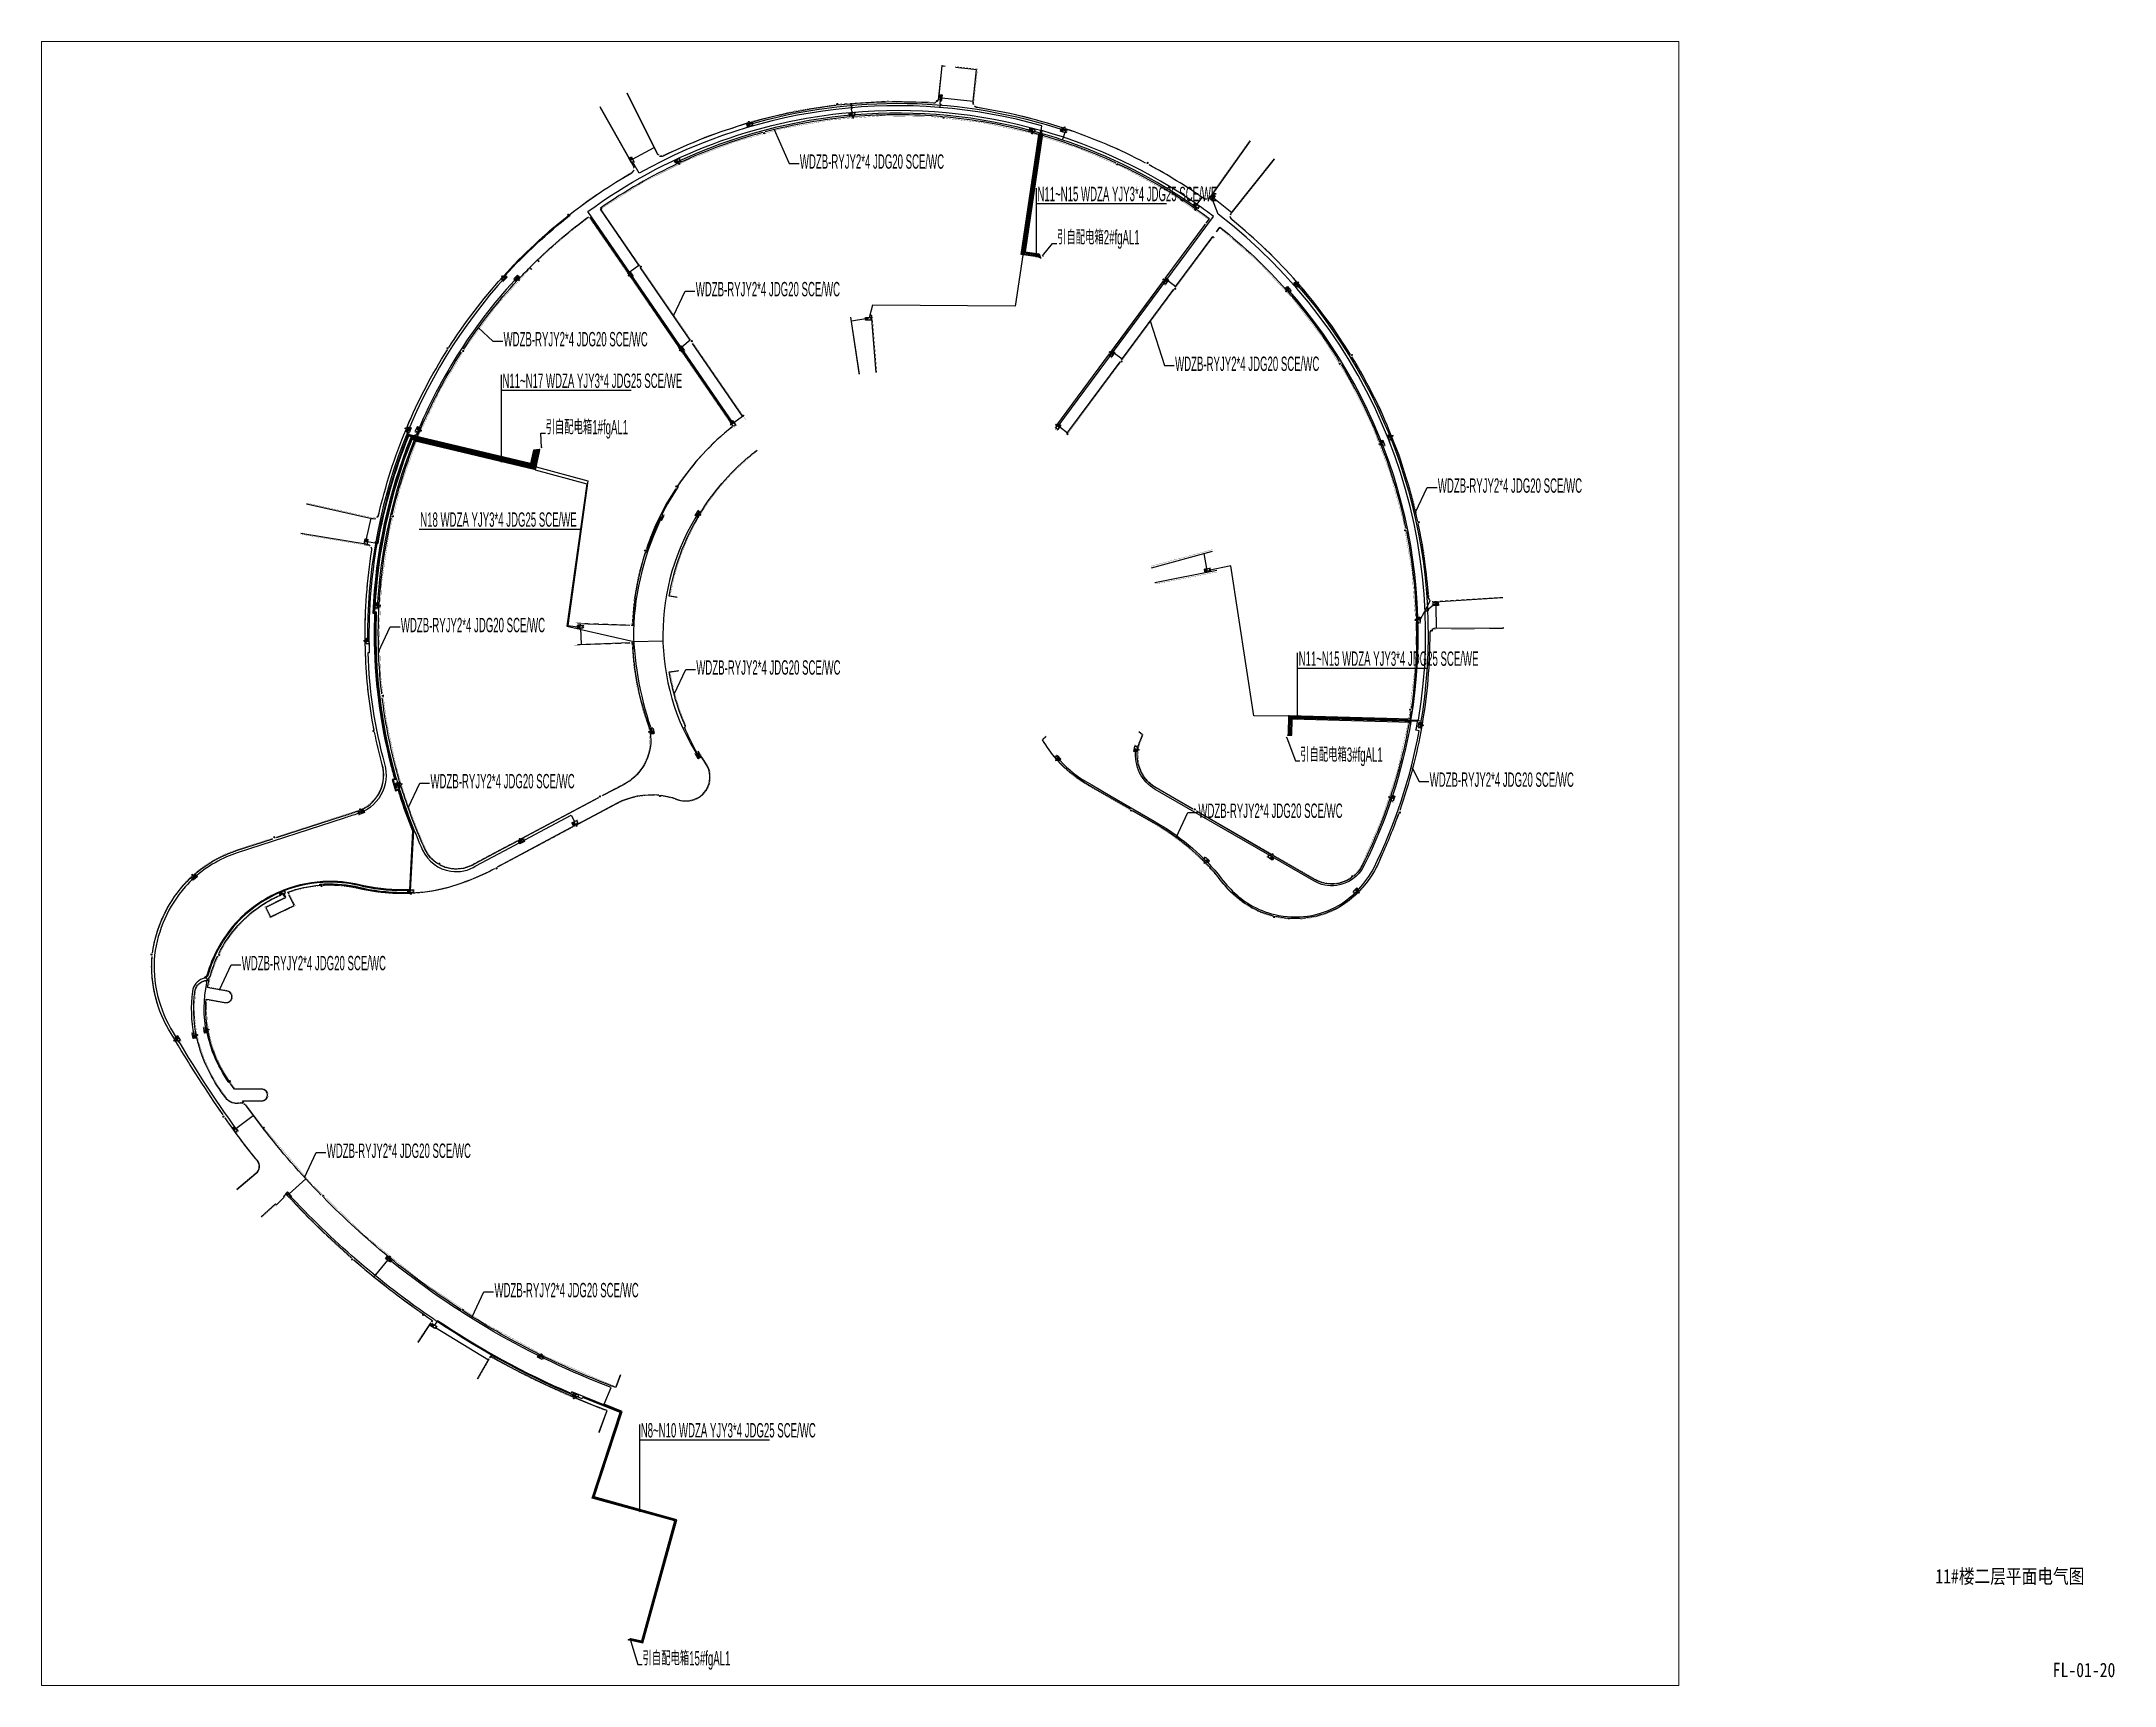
# Paper-space layout 'FL-01-20 11#楼二层平面电气图' of a CAD drawing. Header units: inches. Extents: x 807 to 1311, y -416 to -16.
# The model-space entities are those that its viewports show. They can reach past a viewport. Long polylines and large blocks are cut down to what shows.
import ezdxf
from ezdxf import colors
from ezdxf.entities.mleader import LeaderData, LeaderLine
from ezdxf.lldxf.tags import DXFTag
from ezdxf.math import Vec2, Vec3

# ---------------------------------------------------------------- set-up
doc = ezdxf.new("R2010")
doc.units = ezdxf.units.IN
doc.header["$MEASUREMENT"] = 0
doc.layers.get('0').update_dxf_attribs({"color": 253})
for name, color, linetype in [('0-L-灯具', 1, 'Continuous'), ('0-L-电箱', 90, 'Continuous'), ('0-LIGHT-TXT', 90, 'Continuous'), ('0-SL01', 1, 'Continuous'), ('0-开关电源', 3, 'Continuous'), ('2017_11-sheet-L2$0$C-SHET-TTLB', 8, 'Continuous'), ('LT-220V', 5, 'Continuous'), ('LT-24V', 4, 'Continuous')]:
    doc.layers.add(name, color=color, linetype=linetype)
doc.styles.add('SMDEI', font='smsim.shx', dxfattribs={"width": 0.75, "bigfont": 'smfs.shx'})
doc.styles.get("Standard").update_dxf_attribs({"font": 'arial.ttf'})
doc.styles.add('ZJY-宋体', font='')
doc.styles.get('ZJY-宋体').set_extended_font_data('SimSun')
tags = doc.linetypes.add('SL01_LINE', pattern='A,0.3,-0.3,["SL01",Standard,S=0.2,R=-0.1,X=-0.1,Y=-0.1],-1.2', length=1.8).pattern_tags.tags
tags[6] = DXFTag(74, 10)

# ---------------------------------------------------------------- blocks, each defined once
blk = doc.blocks.new('LEDDR01')
at = {"layer": '0-开关电源'}
for p, q in [((-224, 0), (224, 448)), ((19, 205), (198, 205))]:
    blk.add_line(p, q, dxfattribs=at)
blk.add_lwpolyline([(-224, 0), (224, 0), (224, 448), (-224, 448)], close=True, dxfattribs=at)
for centre, start, end in [((-171, 187), 19.47122, 160.52878), ((-81, 219), 199.47122, 340.52878)]:
    blk.add_arc(centre, 47.5, start, end, dxfattribs=at)
at = {"color": 3}
for s, p in [('350W', (-219, 302)), ('DC24V', (-122, 21))]:
    blk.add_text(s, height=120, dxfattribs=at).set_placement(p)
blk = doc.blocks.new('*U21')
at = {"layer": '0-LIGHT-TXT', "color": 7}
blk.add_lwpolyline([(743, -669), (-537, -674), (-540, -2), (740, 3)], close=True, dxfattribs=at)
at = {"layer": '0-开关电源', "color": 3, "xscale": 1.25, "yscale": 1.25, "zscale": 1.25, "rotation": 180.2589899370873}
blk.add_blockref('LEDDR01', (399, -60), dxfattribs=at)
at = {"layer": '0-LIGHT-TXT', "color": 7, "style": 'SMDEI', "width": 0.5}
blk.add_text('*2套', height=700, rotation=180.25899, dxfattribs=at).set_placement((63, 0))
blk = doc.blocks.new('*U22')
at = {"layer": 'LT-220V', "color": 0, "linetype": 'ByBlock', "lineweight": -2, "transparency": 16777216, "rotation": 53.49999890685961}
for p in [(35712971, 936519), (35699885, 918834), (35686799, 901149)]:
    blk.add_blockref('*U21', p, dxfattribs=at)
blk = doc.blocks.new('分割')
at = {"layer": 'LT-220V'}
blk.add_lwpolyline([(-168, 141), (166, -144)], dxfattribs=at)
blk.add_circle((0, 0), 121, dxfattribs=at)
blk = doc.blocks.new('引入')
at = {"layer": '0-L-电箱', "lineweight": -2}
h = blk.add_hatch(color=256, dxfattribs=at)
h.dxf.hatch_style = 1
h.paths.add_polyline_path([(-75, 0, 1), (75, 0, 1)])
blk.add_lwpolyline([(709, -533, 0, 0, 0), (432, -324, 200, 0, 0), (0, 0, 0, 0, 0)], format="xyseb", dxfattribs=at)
blk.add_circle((0, 0), 75, dxfattribs=at)
blk = doc.blocks.new('_Oblique')
at = {"color": 0, "linetype": 'ByBlock', "lineweight": -2}
blk.add_line((-0.5, -0.5), (0.5, 0.5), dxfattribs=at)

msp = doc.modelspace()

# ---------------------------------------------------------------- linework, layer by layer
at = {"layer": '0-LIGHT-TXT', "color": 7}
for points in [[(1427021, -171427), (1426879, -172698), (1426212, -172624), (1426354, -171352)], [(1404421, -175811), (1405695, -175702), (1405753, -176371), (1404478, -176481)], [(1379461, -178549), (1380696, -178215), (1380872, -178864), (1379636, -179197)], [(1448360, -179527), (1449596, -179858), (1449422, -180507), (1448186, -180176)], [(1456010, -179625), (1457236, -179992), (1457043, -180636), (1455817, -180268)], [(1351377, -186487), (1352007, -187601), (1351422, -187932), (1350792, -186818)], [(1361867, -187439), (1363028, -186901), (1363310, -187511), (1362149, -188049)], [(1493458, -195965), (1492714, -197006), (1492167, -196616), (1492911, -195574)], [(1488516, -197752), (1489566, -198485), (1489181, -199036), (1488132, -198303)], [(1321152, -215740), (1320292, -216688), (1319795, -216237), (1320654, -215289)], [(1324146, -215705), (1323273, -216641), (1322782, -216183), (1323654, -215247)], [(1351046, -214355), (1351777, -215405), (1351226, -215789), (1350495, -214739)], [(1513096, -216815), (1513928, -217787), (1513418, -218224), (1512586, -217252)], [(1511038, -217998), (1511866, -218973), (1511354, -219408), (1510526, -218432)], [(1408347, -225567), (1409627, -225567), (1409627, -226239), (1408347, -226239)], [(1363506, -232486), (1364238, -233536), (1363686, -233920), (1362955, -232870)], [(1297767, -252452), (1297272, -253632), (1296653, -253372), (1297148, -252192)], [(1299914, -252331), (1299414, -253509), (1298796, -253246), (1299296, -252069)], [(1375967, -250617), (1376698, -251667), (1376147, -252051), (1375415, -251001)], [(1534257, -255392), (1534703, -256591), (1534073, -256826), (1533627, -255626)], [(1536037, -253974), (1536498, -255168), (1535871, -255410), (1535411, -254216)], [(1358134, -274668), (1358707, -273524), (1359308, -273825), (1358735, -274969)], [(1366947, -273719), (1367620, -272631), (1368192, -272984), (1367519, -274073)], [(1287235, -279514), (1287038, -280778), (1286374, -280674), (1286572, -279410)], [(1490830, -286796), (1492088, -286563), (1492210, -287224), (1490952, -287456)], [(1289728, -295039), (1289660, -296316), (1288990, -296281), (1289057, -295003)], [(1547818, -295625), (1546540, -295697), (1546503, -295026), (1547780, -294954)], [(1338252, -300491), (1339531, -300491), (1339531, -301163), (1338252, -301163)], [(1543344, -298460), (1543355, -299739), (1542683, -299745), (1542672, -298466)], [(1287499, -303654), (1287469, -304933), (1286797, -304917), (1286827, -303638)], [(1356291, -326937), (1356052, -325680), (1356712, -325554), (1356951, -326811)], [(1543758, -324123), (1543552, -325386), (1542889, -325277), (1543095, -324014)], [(1367604, -332950), (1366968, -331839), (1367551, -331505), (1368187, -332616)], [(1455413, -333506), (1454562, -332549), (1455065, -332103), (1455915, -333059)], [(1473691, -331135), (1473940, -329880), (1474599, -330011), (1474350, -331266)], [(1294672, -338655), (1295044, -339879), (1294401, -340075), (1294029, -338850)], [(1537214, -342047), (1536788, -343254), (1536154, -343030), (1536580, -341823)], [(1286428, -346003), (1285239, -346475), (1284991, -345851), (1286180, -345378)], [(1336880, -348558), (1338016, -347970), (1338325, -348567), (1337189, -349155)], [(1323894, -353061), (1325022, -352457), (1325339, -353049), (1324211, -353654)], [(1491590, -358273), (1490676, -357378), (1491146, -356898), (1492060, -357793)], [(1507388, -357577), (1506293, -356914), (1506641, -356339), (1507736, -357002)], [(1245759, -361598), (1244773, -362413), (1244345, -361895), (1245331, -361080)], [(1265661, -365475), (1266841, -364979), (1267101, -365598), (1265922, -366094)], [(1296943, -364852), (1298221, -364785), (1298257, -365456), (1296979, -365523)], [(1528438, -364816), (1527541, -365728), (1527062, -365257), (1527959, -364345)], [(1247510, -399711), (1247291, -398450), (1247953, -398335), (1248172, -399596)], [(1240947, -400315), (1241559, -401439), (1240969, -401760), (1240357, -400636)], [(1244770, -401006), (1244518, -399751), (1245177, -399619), (1245429, -400874)], [(1254694, -422397), (1255590, -423310), (1255111, -423781), (1254214, -422868)], [(1267673, -438323), (1268569, -439236), (1268090, -439706), (1267193, -438793)], [(1291952, -454016), (1292945, -454823), (1292521, -455344), (1291528, -454538)], [(1302855, -470322), (1303927, -471019), (1303561, -471582), (1302488, -470885)], [(1328791, -477906), (1329940, -478471), (1329643, -479074), (1328495, -478509)], [(1337298, -487229), (1338476, -487730), (1338213, -488348), (1337035, -487847)]]:
    msp.add_lwpolyline(points, close=True, dxfattribs=at)
for points in [[(1449965, -210761), (1449965, -210761), (1449965, -194121)], [(1449965, -197855), (1481586, -197855)], [(1450086, -209814), (1449845, -210093)], [(1450086, -210016), (1449845, -210295)], [(1450086, -210218), (1449845, -210497)], [(1450086, -210420), (1449845, -210699)], [(1450086, -210622), (1449845, -210901)], [(1319750, -260654), (1319750, -260654), (1319750, -239555)], [(1319750, -243288), (1351370, -243288)], [(1319870, -259281), (1319629, -259560)], [(1319870, -259486), (1319629, -259765)], [(1319870, -259692), (1319629, -259971)], [(1319870, -259898), (1319629, -260177)], [(1319870, -260103), (1319629, -260382)], [(1319870, -260309), (1319629, -260588)], [(1319870, -260514), (1319629, -260793)], [(1299742, -277062), (1338969, -277062)], [(1339090, -276923), (1338849, -277202)], [(1513539, -323260), (1513539, -323260), (1513539, -307171)], [(1513539, -310904), (1545159, -310904)], [(1513659, -322320), (1513418, -322599)], [(1513659, -322520), (1513418, -322799)], [(1513659, -322720), (1513418, -322999)], [(1513659, -323121), (1513418, -323400)], [(1513665, -322921), (1513424, -323200)], [(1353418, -516009), (1353418, -516009), (1353418, -494910)], [(1353418, -498644), (1385038, -498644)], [(1353537, -515670), (1353296, -515949)], [(1353538, -515470), (1353297, -515749)], [(1353538, -515870), (1353297, -516149)]]:
    msp.add_lwpolyline(points, dxfattribs=at)
at = {"layer": '0-SL01', "linetype": 'SL01_LINE', "const_width": 50}
for points in [[(1425753, -172809, 0.1524701), (1425992, -172262), (1426880, -164149), (1427785, -164248)], [(1434724, -165008), (1435628, -165107), (1434771, -172934, 0.096474), (1434752, -173522, 0.0923433), (1434854, -173805, -0.0258015)], [(1350441, -170824), (1357692, -185367, 0.1614299), (1358247, -186040, -0.3202936)], [(1351883, -189424, 0.1610985), (1351761, -188808, 0), (1343634, -174443, 5.8544163)], [(1454753, -251687), (1491782, -201645, 0.3236018), (1343992, -199124, 5.2458741)], [(1359451, -185894, -0.1307275), (1424930, -173151, 0.2008014), (1425661, -172902)], [(1434924, -173917, 0.1563184), (1435417, -174278, 0.141768)], [(1435417, -174278, 0.0428186), (1435584, -174318, -0.1159024), (1490680, -196399, 0.2008014), (1491434, -196564)], [(1358368, -186091, 0.2008014), (1359139, -186046, 0.0039013), (1359451, -185894, -0.000259)], [(1501855, -182440), (1492068, -196161, -0.161098), (1491561, -196532, -0.0140467)], [(1289708, -273464, -0.2083802), (1351390, -190167, 0.2008014), (1351858, -189553)], [(1497318, -200870, -0.1572046), (1497525, -200292), (1508027, -187090)], [(1329106, -211900), (1328786, -211583, -0.0312698), (1341068, -201225), (1341749, -202214)], [(1497852, -201812, 0.000484), (1497689, -201681, -0.2008014), (1497322, -201001)], [(1545933, -294382, -0.2008014), (1545587, -293692, 0.2081422), (1497852, -201812, 0.2081422)], [(1493918, -204810), (1494633, -203845, -0.353767), (1529133, -358703, -0.2463235), (1523001, -363145, 0.4101526)], [(1293999, -334140, -0.0632529), (1289993, -302603, -0.1983479), (1326672, -213712), (1326991, -214029)], [(1351183, -300335), (1351483, -300345, -0.2196636), (1375916, -251929), (1375749, -251679)], [(1362519, -293503), (1360831, -293235, -0.1773077), (1379956, -259735, -0.0123576), (1382119, -257999, -50.6824054)], [(1272384, -270732), (1288249, -274250), (1288557, -274316, 0.1453378), (1289121, -274241, -0.5858513)], [(1289238, -274180, 0.2008014), (1289688, -273552, -0.000175), (1289708, -273464, -0.0000907)], [(1242207, -363593, -0.1083122), (1252567, -356103, -0.0226194), (1255225, -355097, -0.0000008), (1281262, -346637, -0.000625), (1284198, -345683, 0.4187769), (1290552, -334390, -0.0597621), (1286476, -307224, -0.0484829), (1288013, -282168, 0.2008014), (1287831, -281417, 1.3739327)], [(1287746, -281317, 0.1610985), (1287190, -281024), (1270913, -278300)], [(1563468, -293593), (1546899, -294606, -0.184922), (1546039, -294461, 0.4306896)], [(1545893, -302903, 0.0009338), (1545893, -302463, -0.2008014), (1546191, -301751)], [(1546290, -301665, -0.1611041), (1546885, -301462), (1563388, -301319), (1563738, -301315)], [(1355794, -326748, 0.0554366), (1355118, -324097, -0.0132203), (1354067, -320842, -0.0627963), (1351483, -304861), (1351183, -304872)], [(1523830, -369122, 0.1679396), (1534008, -356853, 0.107676), (1545893, -302903, 0.107676)], [(1364723, -325034, -0.0609637), (1360831, -311971), (1362923, -311640)], [(1355840, -327130, -0.2562666), (1351377, -337775, -0.0458736), (1349540, -338980), (1320039, -354666), (1313152, -358328, -0.1762102), (1307554, -359514, 0.3031412)], [(1467552, -342380), (1463107, -339821), (1461440, -338845, -0.1263615), (1451224, -328262), (1452208, -327318)], [(1474821, -330567, -0.0607738), (1475444, -328478), (1476013, -327087), (1474903, -326220)], [(1365487, -343333, 0.4555037), (1370479, -335780, 0.0811143), (1369668, -334024, -0.0158379), (1367773, -331019, 2.079672)], [(1522902, -363158, -0.165239), (1517758, -362137), (1479193, -339871, -0.3032991), (1474770, -330904, -2.4453324)], [(1301309, -354823, -0.0281647), (1296168, -341586, -0.0151737), (1294024, -334237, -5.2896006)], [(1320247, -358632), (1342489, -346806), (1348061, -343846, -0.1975733), (1361703, -342697, 0.1332901), (1365370, -343347, -0.5357923)], [(1467631, -342441), (1478311, -348599, -0.0841122), (1493752, -361381, 0.1059789), (1501693, -368968, 0.0759239), (1507856, -371448, 0.0759239)], [(1307455, -359499, -0.2519225), (1301309, -354823, -0.0335199)], [(1306502, -364464, 0.0677124), (1320247, -358632, -0.0439201)], [(1256705, -426470, -0.0268955), (1239237, -399905, -0.1647622), (1234565, -380660, -0.1481014), (1242071, -363746, 0.3775349)], [(1255102, -374412, -0.0690692), (1261243, -368901, -0.0501795), (1266534, -366058), (1266804, -366612)], [(1268242, -365911), (1268033, -365483, -0.0825573), (1277724, -363774, -0.0663579), (1286058, -364836, 0.0628915), (1297292, -365798, 0.0512159), (1306394, -364491, -0.2462306)], [(1507856, -371448, 0.1887936), (1523736, -369175)], [(1261757, -422541, -0.0083381), (1257849, -417333, 0.2667731), (1256031, -416517, -0.2328539), (1253384, -415943, -0.070922), (1252819, -415331, -0.0963555), (1246184, -402272, -0.0970756), (1245331, -389626, -0.2819544), (1247259, -387221, 0.0167994), (1248046, -386973, 0.2186968), (1249125, -385700, -0.1069037), (1255044, -374480, -0.1059811)], [(1255434, -413134), (1254888, -413134, -0.0597706), (1250188, -404973, -0.1138953), (1248094, -391644), (1248540, -391722)], [(1248540, -391722), (1252512, -392423, 0.984142), (1253068, -389271), (1248935, -388543)], [(1257682, -416334), (1261536, -416334, 0.9375), (1261536, -413134), (1255434, -413134)], [(1347298, -485580, -0.138229), (1261879, -422699, 0.6151225)], [(1260639, -431838, 0.1351513), (1260199, -430841, -0.0066772), (1256827, -426628)], [(1255268, -437581), (1259943, -433640, 0.2307728), (1260652, -432037, 0.2307728)], [(1302571, -469894), (1302739, -469645, -0.0290011), (1284171, -455401, -0.0290011), (1267377, -439103), (1266972, -439474), (1267276, -439806)], [(1345062, -491577, -0.0382013), (1317139, -478563), (1316991, -478824)]]:
    msp.add_lwpolyline(points, format="xyb", dxfattribs=at)
for points in [[(1434525, -164987), (1430250, -164518)], [(1378573, -249439), (1343992, -199124)], [(1341749, -202215), (1375687, -251601)], [(1457561, -253944), (1458277, -252977), (1492906, -206177), (1493102, -206333)], [(1406698, -239405), (1404622, -225510)], [(1411130, -238900), (1410028, -224894)], [(1378630, -249521), (1379253, -250428)], [(1477866, -286065), (1492741, -282079)], [(1478869, -290411), (1493987, -287472)], [(1337499, -299825), (1351083, -300332)], [(1351083, -304875), (1337524, -305318)], [(1266848, -366702), (1262129, -369003), (1263444, -371700), (1269601, -368697), (1268286, -366001)], [(1248935, -388543), (1248492, -388463), (1248855, -386706)], [(1257225, -416468), (1257129, -416334), (1257682, -416334)], [(1265060, -441829), (1264757, -441496), (1261396, -444565)], [(1302458, -470059), (1299213, -474865)], [(1316893, -478998), (1314061, -484002)], [(1347486, -485650), (1348566, -482755)], [(1345251, -491648), (1343327, -496800)]]:
    msp.add_lwpolyline(points, dxfattribs=at)
at = {"layer": 'LT-220V'}
for points in [[(1376181, -251261), (1340815, -199797, -0.1365429), (1404747, -175664, -0.091749), (1450928, -179992), (1446516, -210096), (1450320, -210607), (1450970, -211090)], [(1450970, -211090), (1450425, -210419), (1446743, -209925), (1451283, -178949, 0.199631), (1353244, -190493), (1351715, -187767)], [(1450970, -211090), (1450242, -210798), (1446288, -210268), (1450632, -180636, 0.1800657), (1362360, -187791, -0.0915311)], [(1379693, -178704, -0.1532399), (1457027, -180095), (1456547, -181536, -0.925556), (1456437, -181864), (1456268, -182372)], [(1426604, -171973), (1426478, -173549, -0.954771), (1426431, -174138), (1426405, -174464)], [(1455235, -252043), (1493035, -200961, 0.009405), (1489157, -198141, 0.7601549), (1488970, -198010, 0.0823408), (1451316, -180103), (1446970, -209754), (1450530, -210232), (1450970, -211090)], [(1489169, -199004, 0.0737811), (1455944, -182264, 0.0093677), (1451408, -180858), (1447197, -209583), (1450661, -210047), (1450970, -211090)], [(1511191, -327207), (1511544, -326931), (1511630, -322605), (1542982, -323509, 0.2772794), (1494167, -200439), (1492640, -196476)], [(1446743, -209925), (1446731, -210004, -0.7842978), (1446666, -210443), (1444823, -222836), (1410086, -222545), (1409254, -225690)], [(1320903, -215515, 0.189523), (1287170, -304485, 0.189523)], [(1323900, -215476, 0.0906895), (1299002, -254166, 0.7872378), (1298480, -255453, 0.0823263), (1289524, -296309)], [(1511191, -327207), (1511346, -326832), (1511434, -322399), (1541199, -323258, 0.2260356), (1510972, -218502, -0.2260356)], [(1513085, -217268, -0.2281557), (1543311, -325147)], [(1328996, -257682), (1327782, -257929), (1326997, -261353), (1296999, -254204, 0.104873), (1287579, -307178), (1287246, -307190, 0.0597772), (1291294, -334181, -0.4180723), (1284418, -346421, 0.0006215), (1281500, -347369), (1255464, -355829, 0.0226019), (1252873, -356810, 0.1082665), (1242785, -364103, 0.1497105), (1235332, -380741, 0.1647675), (1239895, -399504, 0.0240717), (1255355, -423310)], [(1328996, -257682), (1328322, -258256), (1327447, -262077), (1297795, -255010, 0.0847528), (1288674, -297350), (1289100, -297368, 0.0103112), (1288993, -302603, 0.0634522), (1293056, -334488, 0.0070364), (1294002, -337939), (1293428, -338104), (1294144, -340492), (1294714, -340314, 0.0032612), (1295217, -341895, 0.0179209), (1298341, -350454), (1297573, -364985, -0.0017729), (1297260, -364998, -0.0627831), (1286244, -364058, 0.0662201), (1277717, -362974, 0.0908328), (1266820, -365080, 0.0553798), (1260795, -368238, 0.0690692), (1254490, -373896, 0.1076539), (1248355, -385484, -0.2110451), (1247739, -386233, -0.0164401), (1247018, -386458, 0.2842486), (1244537, -389525, 0.0800199), (1244897, -400253, -0.0800199)], [(1328996, -257682), (1328142, -258147), (1327297, -261836), (1297674, -254776, 0.0854809), (1288465, -297541), (1288892, -297559, 0.0099186), (1288793, -302603, 0.0634522), (1292863, -334538, 0.0066432), (1293755, -337802), (1293178, -337968), (1294010, -340743), (1294583, -340565, 0.002868), (1295026, -341957, 0.0178334), (1298139, -350488), (1297383, -364793, -0.0007451), (1297252, -364798, -0.0627557), (1286290, -363863, 0.0661862), (1277716, -362774, 0.090836), (1266747, -364894, 0.0553798), (1260684, -368072, 0.0690692), (1254338, -373767, 0.1076539), (1248162, -385430, -0.2077465), (1247660, -386049, -0.0045662), (1247465, -386114), (1247503, -386213, -0.8434205), (1247911, -387265), (1247974, -387428, 0.0922215), (1247841, -399653, -0.0922215)], [(1328996, -257682), (1327962, -258038), (1327147, -261594), (1297120, -254438, 0.0526546), (1289646, -280585), (1289558, -280570), (1289558, -280570, 0.9049582), (1288905, -280456), (1287137, -280146)], [(1328996, -257682), (1328502, -258366), (1327596, -262318), (1297917, -255245, 0.0840226), (1288882, -297159), (1289308, -297177, 0.010705), (1289193, -302603, 0.0634522), (1293250, -334438, 0.0151737), (1295407, -341833, 0.0281647), (1300581, -355154, 0.255229), (1307441, -360306, 0.1754684), (1313551, -359021), (1320415, -355372), (1336762, -346680), (1337553, -348210)], [(1327147, -261594), (1327275, -261629, -0.8494837), (1328217, -261887), (1340818, -265327), (1335880, -300512), (1338895, -300906)], [(1328996, -257682), (1328863, -258584), (1327938, -262619), (1340512, -266072), (1335654, -300684), (1338894, -301421, 0.7875811), (1339162, -301482), (1351972, -304395), (1359063, -304214)], [(1359007, -273675, 0.1075545), (1351862, -301831, 0.0806867), (1356621, -326874, -1.2230449)], [(1367906, -272808, 0.2949523), (1367860, -332733, -1.319742)], [(1511630, -322605), (1511585, -322604, 0.8646853), (1511256, -322601), (1502895, -322519), (1497238, -285980), (1491819, -287099)], [(1547030, -295295), (1546580, -295527), (1545391, -296552, -0.801614), (1545011, -296879), (1544582, -297249)], [(1454973, -332553, 0.0769514), (1461749, -338330), (1463408, -339303), (1467851, -341860), (1478611, -348080, -0.0842563), (1494229, -361015, 0.1062645), (1502003, -368454, 0.0758628), (1507993, -370864, 0.1898656), (1523518, -368609, 0.1366804), (1532051, -359571, 0.0684853), (1543130, -326144), (1542343, -325999, 0.0041476), (1542714, -323902), (1512022, -323016), (1511940, -327129), (1511191, -327207)], [(1511191, -327207), (1512138, -327228), (1512218, -323222), (1541065, -324054, -0.0728255), (1529670, -358970, -0.2495897), (1522981, -363753, -0.165239), (1517458, -362656), (1478893, -340391, -0.3032991), (1474175, -330826)], [(1350710, -547279), (1351205, -546954), (1353899, -547559), (1361952, -518364), (1341843, -512817), (1348668, -491982), (1339533, -488321), (1339380, -488692, -0.0496607), (1304194, -469903, -1.0116785), (1303942, -469734, -0.0009684), (1303296, -469298, -0.0293317), (1284564, -454947, -0.0290827), (1267775, -438649)], [(1350710, -547279), (1351283, -547381), (1354183, -548033), (1362444, -518084), (1342354, -512542), (1349164, -491751), (1344799, -489981), (1346452, -485902, -0.0807731), (1291967, -454378, -0.0816443)], [(1350710, -547279), (1351244, -547168), (1354041, -547796), (1362198, -518224), (1342099, -512679), (1348916, -491866), (1336861, -486980), (1336708, -487350, -0.0461429), (1304177, -469651), (1303453, -470730)]]:
    msp.add_lwpolyline(points, format="xyb", dxfattribs=at)
for points in [[(1328996, -257682), (1327601, -257820), (1326847, -261112), (1296732, -253935)], [(1328996, -257682), (1328682, -258475), (1327746, -262560), (1298432, -255573)], [(1328996, -257682), (1328322, -258256), (1327447, -262077), (1298576, -255196)], [(1511191, -327207), (1511742, -327030), (1511826, -322810), (1543554, -323726)]]:
    msp.add_lwpolyline(points, dxfattribs=at)
at = {"layer": 'LT-24V', "color": 4}
for points in [[(1426013, -172793, 0.1138117), (1426190, -172284), (1427057, -164370), (1427763, -164447)], [(1434620, -173783, -0.0584545), (1434555, -173554, -0.0947517), (1434573, -172902), (1435408, -165285), (1434702, -165207), (1430229, -164717)], [(1350262, -170913), (1357509, -185448, 0.1229978), (1357956, -186074, 0.1229978)], [(1352083, -189161, 0.1000928), (1351935, -188709), (1343808, -174345)], [(1380283, -178318), (1380228, -178131, -0.0413481), (1401199, -173918)], [(1405116, -176426), (1405142, -176733, 0.0426087), (1383965, -180419)], [(1401859, -173843, -0.044594), (1424916, -173351, 0.149616), (1425600, -173191, 0.149616)], [(1405058, -175757), (1405054, -175704, 0.8946884), (1405030, -175432), (1404972, -174769, 0.7809261), (1404937, -174365), (1404922, -174195, 0.9591508), (1404888, -173808), (1404865, -173545)], [(1427084, -176728, 0.0427039), (1405541, -176699), (1405514, -176391)], [(1456471, -179763), (1456552, -179517, 0.0417275), (1435554, -174516, -0.159564), (1434887, -174180)], [(1358149, -186214, 0.2372859), (1359227, -186226, -0.042742), (1379844, -178243), (1379899, -178430)], [(1383276, -180603, 0.042396), (1363169, -187895), (1363047, -187632)], [(1448867, -180357), (1448815, -180550, 0.0425707), (1427672, -176780)], [(1469373, -188013, 0.0425631), (1449201, -180654), (1449253, -180462)], [(1476542, -187995, 0.041203), (1456932, -179642), (1456851, -179888)], [(1502018, -182556), (1492231, -196277, -0.1217173), (1491794, -196652, -0.1217173)], [(1320667, -215336, -0.0417904), (1336508, -200674), (1336385, -200517, -0.0351908), (1351490, -190340, 0.1798006), (1352023, -189696, 0.1798006)], [(1362684, -187801), (1362806, -188063, 0.0432956), (1343878, -198960)], [(1488735, -198725), (1488518, -199036, 0.0423079), (1470052, -188331)], [(1491469, -196761, -0.2007919), (1490565, -196562, 0.0299241), (1477374, -188437)], [(1497157, -200596, -0.1001436), (1497368, -200169), (1507870, -186966)], [(1320343, -215632), (1320224, -215524, -0.041618), (1335970, -200842)], [(1328965, -212042), (1328499, -211581, -0.0316691), (1340949, -201064, -0.0316691)], [(1491302, -202629), (1492061, -201604, 0.0078668), (1488846, -199265), (1489063, -198954)], [(1513367, -217131), (1513441, -217068, 0.0425359), (1497563, -201836, -0.2028098), (1497122, -201011)], [(1493758, -204691), (1494595, -203559, -0.0444996), (1510882, -219004), (1510957, -218940)], [(1306939, -232906, -0.0415203), (1319956, -215821), (1320074, -215928)], [(1310502, -233309, -0.0424117), (1323701, -216507), (1323539, -216354)], [(1323812, -216063), (1323974, -216215, -0.0076821), (1326671, -213429), (1327132, -213887)], [(1511216, -219245), (1511146, -219304, -0.0418256), (1523685, -236277)], [(1526413, -234604, 0.041395), (1513705, -217368), (1513627, -217435)], [(1296986, -252578), (1296693, -252455, -0.0414559), (1306603, -233436)], [(1299773, -252666), (1300034, -252777, -0.0421907), (1310037, -234023)], [(1524135, -237012, -0.042511), (1533672, -256221), (1533827, -256164)], [(1536174, -254330), (1536338, -254266, 0.0412956), (1526760, -235171)], [(1375954, -252154, 0.076606), (1362630, -266596), (1362796, -266707, 0.0309147), (1358777, -273559, 0.1082337)], [(1289491, -274242, 0.1611535), (1289882, -273597, -0.0421699), (1296539, -252824), (1296831, -252946)], [(1293177, -273545, -0.0426225), (1299876, -253145), (1299616, -253034)], [(1533966, -256539), (1533819, -256594, -0.0420037), (1539853, -276908)], [(1542764, -275209, 0.0415764), (1536487, -254638), (1536318, -254703)], [(1368016, -273264), (1368072, -273298, -0.0807377), (1379827, -259582, -0.0123576), (1381997, -257840)], [(1362176, -267279, 0.0636807), (1355024, -281996, 0.0636807)], [(1272341, -270928), (1288206, -274445), (1288520, -274513, 0.1374911), (1289164, -274440, 0.1374911)], [(1289707, -295439), (1289994, -295454, -0.0424188), (1293002, -274297)], [(1358210, -274707, 0.0338972), (1354972, -282790), (1354782, -282729, 0.0704712), (1351676, -300552), (1351426, -300544)], [(1362487, -293700), (1360601, -293401, -0.0943206), (1367865, -273640), (1367809, -273607)], [(1543350, -299100), (1544378, -297190, 0.6302001), (1544725, -296546), (1545807, -294537, -0.2018722), (1545388, -293706, 0.0351063), (1542872, -275711)], [(1287845, -281133, 0.1474766), (1287223, -280827), (1270946, -278103)], [(1286817, -304076), (1286602, -304071, -0.0423975), (1288210, -282199, 0.164534), (1288082, -281441)], [(1540010, -277676, -0.0424817), (1542441, -298969), (1542677, -298967)], [(1290633, -317145, -0.0288449), (1289793, -302603, -0.0133812), (1289972, -295854), (1289686, -295838)], [(1563480, -293792), (1546925, -294805, -0.1195085), (1546274, -294776, -0.1195085)], [(1542680, -299367), (1542452, -299369, -0.0424169), (1541186, -320731)], [(1546038, -301620, 0.1972007), (1545693, -302464, -0.0428811), (1543818, -324564), (1543689, -324543)], [(1563736, -301115), (1563386, -301119), (1546883, -301262, 0.1559552), (1546189, -301491, 0.1559552)], [(1288759, -325877, -0.040841), (1286676, -307218, -0.0053017), (1286607, -304471), (1286807, -304476)], [(1351389, -304665), (1351676, -304654, 0.0635745), (1354259, -320785, 0.0132119), (1355306, -324029, -0.0427899), (1355889, -326096), (1356123, -326052)], [(1364539, -325114, -0.0618648), (1360601, -311805), (1362892, -311443)], [(1294817, -339132), (1295158, -339028, -0.0097421), (1293831, -334287, -0.0326015), (1290750, -318119)], [(1541089, -321389, -0.0034897), (1540817, -323121, -0.7516604), (1540643, -324154, -0.0369843), (1536139, -342151), (1536428, -342254)], [(1285729, -345558), (1285654, -345370, 0.3722576), (1290744, -334335, -0.0176585), (1288867, -326426)], [(1356197, -326445), (1355958, -326490, -0.0046226), (1355992, -326720, -0.2648405), (1351502, -337931, -0.0458736), (1349634, -339156), (1344306, -341989)], [(1367418, -331581, -0.0291342), (1364296, -325216), (1364539, -325114)], [(1454915, -332946), (1454841, -333011, -0.0483965), (1451471, -328317), (1452317, -327495)], [(1474504, -330489), (1474628, -330511, -0.0600918), (1475260, -328400), (1475790, -327105), (1474872, -326408)], [(1543625, -324938), (1543750, -324959, -0.0410387), (1538385, -345500)], [(1358646, -341814, -0.044142), (1361777, -342510, 0.1336971), (1365350, -343148, 0.4613163), (1370287, -335834, 0.0811143), (1369503, -334136, -0.0158379), (1367600, -331121)], [(1487996, -345184), (1479093, -340044, -0.3024457), (1474568, -330906), (1474436, -330883)], [(1472869, -345231), (1467731, -342268), (1463207, -339648), (1461543, -338673, -0.0713544), (1455107, -333310), (1455181, -333245)], [(1304268, -358508, -0.1461501), (1301127, -354906, -0.0281647), (1295977, -341648, -0.0046393), (1295274, -339411), (1294933, -339515)], [(1337996, -348735), (1338093, -348917), (1342395, -346629), (1347968, -343668, -0.1443293), (1358080, -341749)], [(1536295, -342631), (1536027, -342536, -0.0343127), (1529312, -358792, -0.0998717), (1527287, -361401, -0.0998717)], [(1265027, -352122), (1281324, -346827, -0.0006241), (1284255, -345875, 0.0293031), (1285287, -345528), (1285357, -345705)], [(1491000, -357687), (1490785, -357900, 0.0649929), (1478411, -348426), (1473448, -345564)], [(1538092, -346326, -0.021793), (1533823, -356776, -0.1034334), (1528514, -365139), (1528313, -364943)], [(1244900, -361437), (1244788, -361302, -0.079088), (1252646, -356287, -0.0226149), (1255288, -355287), (1264158, -352405)], [(1324244, -352874), (1324153, -352705), (1320133, -354842), (1313252, -358501, -0.1760152), (1307526, -359712, -0.0890255), (1304727, -358778)], [(1318810, -359229, 0.0070045), (1320149, -358458), (1337739, -349105), (1337643, -348923)], [(1507701, -371205, -0.0735259), (1501797, -368797, -0.1060733), (1493911, -361259, 0.0174014), (1491068, -358183), (1491282, -357971)], [(1526718, -361851, -0.120846), (1523030, -363343, -0.1683929), (1517658, -362310), (1507540, -356468), (1507363, -356776)], [(1234827, -380207, -0.1459665), (1242357, -363725, -0.0255864), (1244491, -361569), (1244591, -361691)], [(1297825, -365479), (1297830, -365572, 0.0487696), (1306451, -364271, 0.0572114), (1318138, -359598)], [(1251001, -380278, -0.0596228), (1254949, -374283, -0.0690692), (1261131, -368735, -0.0517417), (1266631, -365801), (1266984, -366525)], [(1268062, -365999), (1267756, -365370, -0.0666835), (1275593, -363670), (1275577, -363470, -0.01765), (1277720, -363374, -0.0662886), (1286151, -364447, 0.0616774), (1297070, -365406, 0.0616774)], [(1276337, -363619, -0.0114727), (1277722, -363574, -0.0663231), (1286104, -364641, 0.0628646), (1297284, -365598, 0.0008163), (1297430, -365592), (1297426, -365500)], [(1528034, -365230), (1528233, -365424, -0.0593048), (1523728, -368949, -0.1874338), (1508115, -371302)], [(1240585, -401056), (1240258, -401249, -0.0014209), (1239407, -399801, -0.1616539), (1234734, -381051)], [(1245273, -400097), (1245470, -400059, -0.0794108), (1245132, -389600, -0.2826013), (1247198, -387030, 0.0167408), (1247970, -386788, 0.2172938), (1248933, -385646, -0.0422789), (1250714, -380868)], [(1248032, -398789), (1248232, -398754, -0.0610924), (1247911, -391408), (1248575, -391525), (1252545, -392225, 0.9830564), (1253031, -389468), (1248900, -388739), (1248255, -388624), (1248659, -386666)], [(1252035, -419604, -0.0181153), (1240461, -401594), (1240789, -401400)], [(1256534, -416733, 0.0655077), (1256065, -416715, -0.2317335), (1253259, -416099, -0.0705501), (1252658, -415450, -0.0963292), (1245991, -402325, -0.0145251), (1245548, -400451), (1245349, -400490)], [(1253382, -411338, -0.0450097), (1250003, -405049, -0.0519178), (1248281, -399036), (1248081, -399071)], [(1257062, -416584), (1256740, -416134), (1257682, -416134), (1261529, -416134, 0.9333333), (1261529, -413334), (1255434, -413334), (1254788, -413334, -0.0135575), (1253541, -411577), (1253375, -411688, -0.0468338), (1249818, -405126, -0.0463909), (1248175, -399595)], [(1261599, -422663, -0.0083381), (1257687, -417451, 0.1120099), (1257088, -416925, 0.1120099)], [(1255397, -437734), (1260072, -433793, 0.4106269), (1260353, -430714, -0.0069263), (1256864, -426349, -0.0063293), (1252500, -420272, -0.0063293)], [(1275894, -439089, -0.0275834), (1261722, -422821)], [(1261261, -444417), (1264769, -441214), (1264989, -441454), (1266841, -439627), (1266690, -439461), (1267390, -438821, 0.0004419), (1267631, -439084)], [(1268067, -439557, 0.0263573), (1283298, -454376, 0.0263573)], [(1292173, -454196), (1292254, -454096, -0.0274064), (1276428, -439636)], [(1283807, -454820, 0.0008123), (1284302, -455249, 0.0292486), (1303016, -469592), (1302736, -470006)], [(1292025, -454941), (1289147, -458473, 0.8213439), (1288867, -458817), (1288740, -458972)], [(1309977, -467003, -0.0275196), (1292564, -454349), (1292483, -454448)], [(1329132, -478074), (1329202, -477930, -0.0274743), (1310502, -467341)], [(1337472, -488033), (1337366, -488283, -0.0280689), (1317063, -478291), (1316817, -478725), (1316817, -478726)], [(1348753, -482825), (1347603, -485908, -0.025127), (1329561, -478108), (1329491, -478250)], [(1343514, -496870), (1345508, -491531, -0.0103705), (1337734, -488439), (1337840, -488190)]]:
    msp.add_lwpolyline(points, format="xyb", dxfattribs=at)
for points in [[(1426278, -172032), (1426219, -172025)], [(1426946, -172101), (1434573, -172902)], [(1351692, -187044), (1356896, -184218)], [(1489041, -198119), (1490270, -196356)], [(1492539, -196095), (1492421, -196010)], [(1493086, -196485), (1497503, -199999)], [(1341253, -201140), (1341912, -202103), (1350757, -214972)], [(1353328, -213060), (1343828, -199237)], [(1481321, -216117), (1491108, -202892)], [(1483750, -218215), (1492869, -205891), (1493216, -206169)], [(1326671, -213429), (1328503, -211577)], [(1351080, -215442), (1363210, -233092)], [(1353229, -212917), (1351127, -214471)], [(1365709, -231075), (1353623, -213489)], [(1468225, -233816), (1480858, -216743)], [(1481321, -216117), (1481438, -216203)], [(1481980, -216600), (1483896, -218018)], [(1470704, -235846), (1483395, -218694)], [(1406896, -239376), (1404820, -225480)], [(1408419, -225923), (1404963, -226440)], [(1409627, -225903), (1409905, -225881)], [(1410931, -238916), (1409828, -224909)], [(1365709, -231075), (1363660, -232794)], [(1378408, -249552), (1366268, -231888)], [(1363492, -233504), (1375804, -251419)], [(1454914, -251805), (1467762, -234442)], [(1457400, -253825), (1458116, -252858), (1470331, -236350)], [(1468225, -233816), (1468342, -233902)], [(1468926, -234242), (1470842, -235660)], [(1376311, -251112), (1378408, -249552)], [(1454914, -251805), (1455032, -251892)], [(1455649, -252188), (1457563, -253604)], [(1286904, -279462), (1288025, -274405)], [(1358420, -274096), (1358312, -274042)], [(1477970, -286451), (1492845, -282465)], [(1478793, -290018), (1493910, -287080)], [(1491459, -286679), (1490773, -283021)], [(1491581, -287340), (1491617, -287525)], [(1547141, -294990), (1547129, -294792)], [(1547178, -295661), (1547227, -301259)], [(1350996, -300529), (1338234, -300083)], [(1338987, -300491), (1339001, -300110)], [(1338987, -301163), (1339125, -305093)], [(1338234, -305124), (1351045, -304677)], [(1367869, -332061), (1368084, -331929)], [(1343414, -342464), (1324506, -352517), (1324596, -352685)], [(1507016, -356576), (1507194, -356268), (1488915, -345715)], [(1266935, -366882), (1262396, -369095), (1263536, -371432), (1269333, -368605), (1268106, -366089)], [(1266935, -366882), (1267295, -366722), (1266864, -365698)], [(1255142, -422853), (1259350, -419711)], [(1268121, -438779), (1272119, -435101)], [(1302603, -470203), (1299379, -474977)], [(1302453, -470425), (1302688, -470577)], [(1303744, -471301), (1316584, -479137)], [(1316715, -478905), (1313887, -483904)]]:
    msp.add_lwpolyline(points, dxfattribs=at)

# ---------------------------------------------------------------- block references
at = {"layer": '0-L-灯具'}
for p, rotation in [((1450970, -211090), 82.90987147356023), ((1328996, -257682), 82.90987147356023), ((1511191, -327207), 280.5982588048405), ((1350710, -547279), 358.9225116961844)]:
    msp.add_blockref('引入', p, dxfattribs=dict(at, rotation=rotation))
at = {"layer": '0-开关电源', "color": 3}
for p, xscale, yscale, zscale, rotation in [((1426377, -171698), 1.25, 1.25, 1.25, 263.6365582144921), ((1404813, -176390), 1.25, 1.25, 1.25, 4.914952740925329), ((1379949, -179048), 1.25, 1.25, 1.25, 15.10615637870458), ((1448532, -180204), 1.25, 1.25, 1.25, 344.9938599034971), ((1456162, -180307), 1.25, 1.25, 1.25, 343.3107938989768), ((1351014, -187084), 1.249999999999999, 1.249999999999999, 1.249999999999999, 299.4940692570291), ((1362432, -187849), 1.25, 1.25, 1.25, 24.83604557835353), ((1492763, -195888), 1.249999999999999, 1.249999999999999, 1.249999999999999, 234.4575956482538), ((1488447, -198447), 1.249999999999999, 1.249999999999999, 1.249999999999999, 325.0727670660689), ((1320471, -215583), 1.249999999999999, 1.249999999999999, 1.249999999999999, 227.785449569097), ((1323467, -215539), 1.25, 1.25, 1.25, 227.0037330681915), ((1350740, -214983), 1.25, 1.25, 1.25, 304.8523096720413), ((1512855, -217471), 1.249999999999999, 1.249999999999999, 1.249999999999999, 310.5484084992493), ((1510794, -218652), 1.249999999999999, 1.249999999999999, 1.249999999999999, 310.3177511973807), ((1363201, -233114), 1.25, 1.25, 1.25, 304.8523096720413), ((1297073, -252531), 1.25, 1.25, 1.25, 247.2452280136744), ((1299220, -252407), 1.25, 1.25, 1.25, 246.9846558467058), ((1375661, -251245), 1.25, 1.25, 1.25, 304.8523096720413), ((1533804, -255924), 1.249999999999999, 1.249999999999999, 1.249999999999999, 290.3966589744807), ((1535591, -254512), 1.249999999999999, 1.249999999999999, 1.249999999999999, 291.0886308800864), ((1358832, -274636), 1.25, 1.25, 1.25, 63.40137627706207), ((1367645, -273750), 1.25, 1.25, 1.25, 58.27281982297181), ((1286580, -279757), 1.25, 1.25, 1.25, 261.1094961423174), ((1491276, -287333), 1.25, 1.25, 1.25, 10.4642180098909), ((1289101, -295347), 1.25, 1.25, 1.25, 266.9655786252202), ((1547443, -295035), 1.249999999999999, 1.249999999999999, 1.249999999999999, 183.2148302302776), ((1542737, -298806), 1.249999999999999, 1.249999999999999, 1.249999999999999, 270.4755667515805), ((1286881, -303980), 1.25, 1.25, 1.25, 268.650753616403), ((1356826, -326488), 1.249999999999998, 1.249999999999998, 1.249999999999998, 100.7459996243458), ((1543101, -324361), 1.249999999999999, 1.249999999999999, 1.249999999999999, 260.7306332487907), ((1367964, -332351), 1.25, 1.25, 1.25, 119.7875998200618), ((1455642, -332846), 1.249999999999999, 1.249999999999999, 1.249999999999999, 131.6314065503327), ((1474356, -330919), 1.249999999999999, 1.249999999999999, 1.249999999999999, 78.78461385459855), ((1294188, -339159), 1.25, 1.25, 1.25, 286.9069499798587), ((1536525, -342166), 1.25, 1.25, 1.25, 250.5544745286803), ((1285886, -345562), 1.25, 1.25, 1.25, 201.678970041173), ((1324482, -353438), 1.25, 1.25, 1.25, 28.17765956287775), ((1337463, -348943), 1.25, 1.25, 1.25, 27.35499106450769), ((1491773, -357599), 1.249999999999999, 1.249999999999999, 1.249999999999999, 135.5994121060023), ((1507412, -356878), 1.25, 1.25, 1.25, 148.8026925538351), ((1245108, -361345), 1.25, 1.25, 1.25, 219.5636140331562), ((1266212, -365905), 1.25, 1.25, 1.25, 22.82135527119406), ((1297316, -365443), 1.25, 1.25, 1.25, 3.02903295873754), ((1527764, -364632), 1.249999999999999, 1.249999999999999, 1.249999999999999, 225.4531854897062), ((1240584, -400889), 1.25, 1.25, 1.25, 298.5709343219275), ((1245301, -400552), 1.25, 1.25, 1.25, 101.35152424512), ((1248053, -399270), 1.25, 1.25, 1.25, 99.88520890188498), ((1254498, -423067), 1.25, 1.25, 1.25, 314.4768046172013), ((1267476, -438993), 1.25, 1.25, 1.25, 314.4768046172013), ((1291832, -454705), 1.25, 1.25, 1.25, 320.9180159726714), ((1302808, -471019), 1.25, 1.25, 1.25, 326.9756360429125), ((1328828, -478604), 1.25, 1.25, 1.25, 333.8004386836113), ((1337373, -487924), 1.25, 1.25, 1.25, 336.9638697583771)]:
    msp.add_blockref('LEDDR01', p, dxfattribs=dict(at, xscale=xscale, yscale=yscale, zscale=zscale, rotation=rotation))
at = {"layer": '0-开关电源', "color": 3, "xscale": 1.25, "yscale": 1.25, "zscale": 1.25}
for p in [(1408688, -226177), (1338593, -301101)]:
    msp.add_blockref('LEDDR01', p, dxfattribs=at)
at = {"layer": 'LT-220V'}
for p, rotation in [((1401504, -173682), 315.9499014391789), ((1425706, -172905), 306.2350101148135), ((1379959, -178001), 325.6647927635442), ((1383704, -180695), 325.3875544859417), ((1405349, -176916), 315.3954248839738), ((1427321, -176949), 305.4032952820059), ((1448954, -180795), 295.411165680038), ((1456791, -179385), 295.5791774561984), ((1363043, -188173), 335.3796840879096), ((1469591, -188335), 285.4190360780702), ((1477001, -188011), 285.8642861334545), ((1335974, -200585), 340.7831030877943), ((1343994, -199122), 345.3718136898776), ((1488608, -199342), 275.4269064761023), ((1319909, -215576), 350.4979944117831), ((1324016, -216462), 175.0423382543109), ((1350765, -215339), 76.18409417207795), ((1353650, -213176), 76.18409417207795), ((1480925, -216317), 5.723070083048571e-05), ((1513689, -217047), 261.7975028379299), ((1483733, -218574), 5.723070083048571e-05), ((1510779, -219189), 258.5771705314269), ((1366111, -231307), 76.18409417207795), ((1306603, -233064), 0.2128857357718822), ((1310461, -233745), 185.032799643568), ((1363226, -233470), 76.18409417207795), ((1467839, -234002), 5.723070083048571e-05), ((1470647, -236259), 5.723070083048571e-05), ((1523783, -236819), 248.5850412386738), ((1526728, -234734), 252.082611929576), ((1375687, -251601), 76.18409417207795), ((1378571, -249438), 76.18409417207795), ((1296440, -252545), 9.927777059760677), ((1300108, -253111), 195.0232610328252), ((1533539, -256428), 238.5929119459208), ((1536594, -254368), 242.3677210212223), ((1362331, -266682), 7.137301569902948), ((1293285, -273976), 205.0137224220824), ((1368136, -273577), 6.903072890461753), ((1539747, -277386), 228.6007826531679), ((1543007, -275385), 232.6528301128684), ((1354716, -282288), 7.137301569902948), ((1290181, -295703), 215.0041838113395), ((1542248, -299205), 218.6086533604148), ((1546191, -301751), 217.8648854277507), ((1286404, -304273), 217.6452731979464), ((1290892, -317635), 224.9692422377619), ((1540941, -321024), 208.6165240676617), ((1288616, -326187), 228.0737931522233), ((1355737, -326383), 48.78460481046513), ((1543982, -324795), 208.1499941081091), ((1474793, -330739), 29.42326963742232), ((1454777, -333241), 85.32158433488634), ((1295390, -339106), 234.945555165978), ((1343699, -342085), 336.2162647489971), ((1358332, -341977), 303.5420336876591), ((1535881, -342313), 198.6243947749088), ((1285408, -345261), 150.535622358362), ((1473002, -345537), 97.26576657193505), ((1488542, -345269), 94.66288381645005), ((1538404, -346049), 198.4351027884674), ((1264529, -352074), 144.9888197484048), ((1324232, -352436), 336.2162647489971), ((1337999, -349193), 340.1343245264653), ((1490854, -358249), 82.07687138834517), ((1507438, -356188), 94.66288381645005), ((1244573, -361225), 168.5902370511985), ((1304585, -358468), 276.7525405817477), ((1318548, -359603), 341.6997308964612), ((1526851, -361501), 167.4469635052389), ((1275927, -363844), 314.9812372016534), ((1297681, -365778), 315.8083664206952), ((1528461, -365479), 173.1261952646709), ((1507855, -371446), 113.9980802505513), ((1234577, -380564), 209.3932287673914), ((1251035, -380661), 14.87804018187653), ((1240186, -401520), 247.5610703600454), ((1245695, -400169), 51.9436693743867), ((1248447, -398822), 51.9436693743867), ((1253617, -411346), 71.68881071077706), ((1256826, -416598), 112.7447582622872), ((1252081, -420021), 251.8261404658815), ((1261879, -422699), 78.88920221895174), ((1276341, -439262), 85.33680190754342), ((1292572, -454097), 91.78440159613494), ((1283418, -454747), 91.78440159613494), ((1300715, -468253), 91.78440159613494), ((1310365, -467015), 98.23200128472662), ((1329497, -477853), 104.6796009733184), ((1337395, -488512), 91.78440159613494)]:
    msp.add_blockref('分割', p, dxfattribs=dict(at, rotation=rotation))
for name, p in [('*U22', (-34231847, -1153151)), ('分割', (1454753, -251687)), ('分割', (1457561, -253944))]:
    msp.add_blockref(name, p, dxfattribs=at)

# ---------------------------------------------------------------- texts
at = {"layer": '0-LIGHT-TXT', "color": 7, "style": 'SMDEI', "width": 0.5}
for s, rotation, p in [('*3套', 4.91495, (1405152, -176423)), ('*2套', 263.63656, (1426279, -172024)), ('*2套', 15.10616, (1380289, -179021)), ('*2套', 344.99386, (1448840, -180351)), ('*2套', 343.31079, (1456465, -180462)), ('*2套', 299.49407, (1351125, -187407)), ('*2套', 24.83605, (1362763, -187764)), ('*2套', 234.4576, (1492518, -196125)), ('*3套', 325.07277, (1488686, -198690)), ('*3套', 227.78545, (1320200, -215790)), ('*2套', 227.00373, (1323193, -215742)), ('*2套', 304.85231, (1350881, -215294)), ('*2套', 310.31775, (1510964, -218948)), ('*2套', 310.54841, (1513025, -217766)), ('*2套', 304.85231, (1363342, -233425)), ('*2套', 304.85231, (1375802, -251556)), ('*2套', 247.24523, (1296886, -252816)), ('*2套', 246.98466, (1299032, -252691)), ('*2套', 290.39666, (1533863, -256260)), ('*2套', 291.08863, (1535654, -254847)), ('*3套', 63.40138, (1359038, -274364)), ('*2套', 58.27282, (1367874, -273497)), ('*2套', 261.1095, (1286467, -280078)), ('*2套', 10.46422, (1491617, -287333)), ('*2套', 266.96558, (1289021, -295678)), ('*2套', 183.21483, (1547105, -294992)), ('*3套', 270.47557, (1542678, -299142)), ('*2套', 268.65075, (1286811, -304314)), ('*2套', 100.746, (1356825, -326147)), ('*2套', 260.73063, (1542986, -324682)), ('*2套', 119.7876, (1367851, -332029)), ('*2套', 131.63141, (1455465, -332554)), ('*2套', 78.78461, (1474482, -330602)), ('*2套', 286.90695, (1294226, -339498)), ('*2套', 250.55447, (1536355, -342461)), ('*2套', 201.67897, (1285551, -345628)), ('*2套', 27.35499, (1337789, -348844)), ('*2套', 28.17766, (1324807, -353334)), ('*2套', 135.59941, (1491577, -357320)), ('*2套', 148.80269, (1507157, -356651)), ('*2套', 219.56361, (1244810, -361511)), ('*2套', 22.82136, (1266545, -365832)), ('*2套', 3.02903, (1297654, -365488)), ('*2套', 225.45319, (1527485, -364827)), ('*3套', 99.88521, (1248056, -398929)), ('*2套', 298.57093, (1240681, -401231)), ('*2套', 101.35152, (1245296, -400211)), ('*2套', 314.4768, (1254688, -423350)), ('*3套', 314.4768, (1267667, -439276)), ('*3套', 320.91802, (1292053, -454964)), ('*1套', 326.97564, (1303056, -471254)), ('*2套', 333.80044, (1329102, -478808)), ('*2套', 336.96387, (1337658, -488112))]:
    msp.add_text(s, height=700, rotation=rotation, dxfattribs=at).set_placement(p)
for s, height, p in [('WDZB-RYJY2*4 JDG20 SCE/WC', 3500, (1392386, -189376)), ('N11~N15 WDZA YJY3*4 JDG25 SCE/WE', 3500, (1450211, -197274)), ('引自配电箱2#fgAL1 ', 3500, (1454983, -207812)), ('WDZB-RYJY2*4 JDG20 SCE/WC', 3500, (1367050, -220424)), ('*2套', 700, (1409024, -226239)), ('WDZB-RYJY2*4 JDG20 SCE/WC', 3500, (1320267, -232598)), ('WDZB-RYJY2*4 JDG20 SCE/WC', 3500, (1483711, -238582)), ('N11~N17 WDZA YJY3*4 JDG25 SCE/WE', 3500, (1319996, -242707)), ('引自配电箱1#fgAL1 ', 3500, (1330494, -254001)), ('WDZB-RYJY2*4 JDG20 SCE/WC', 3500, (1547659, -268212)), ('N18 WDZA YJY3*4 JDG25 SCE/WE', 3500, (1299988, -276481)), ('WDZB-RYJY2*4 JDG20 SCE/WC', 3500, (1295272, -302151)), ('*2套', 700, (1338928, -301163)), ('N11~N15 WDZA YJY3*4 JDG25 SCE/WE', 3500, (1513784, -310323)), ('WDZB-RYJY2*4 JDG20 SCE/WC', 3500, (1367177, -312475)), ('引自配电箱3#fgAL1 ', 3500, (1514132, -333675)), ('WDZB-RYJY2*4 JDG20 SCE/WC', 3500, (1302478, -340132)), ('WDZB-RYJY2*4 JDG20 SCE/WC', 3500, (1545670, -339760)), ('WDZB-RYJY2*4 JDG20 SCE/WC', 3500, (1489379, -347321)), ('WDZB-RYJY2*4 JDG20 SCE/WC', 3500, (1256547, -384398)), ('WDZB-RYJY2*4 JDG20 SCE/WC', 3500, (1277231, -430045)), ('WDZB-RYJY2*4 JDG20 SCE/WC', 3500, (1318055, -463962)), ('N8~N10 WDZA YJY3*4 JDG25 SCE/WC', 3500, (1353664, -498062)), ('引自配电箱15#fgAL1 ', 3500, (1354079, -553533))]:
    msp.add_text(s, height=height, dxfattribs=at).set_placement(p)

# ---------------------------------------------------------------- leaders
at = {"layer": '0-LIGHT-TXT', "color": 7}
ml = msp.add_multileader_mtext('Standard', dxfattribs=at)
ml.set_content('', color=7)
ml.set_leader_properties()
ml.set_arrow_properties(name='OBLIQUE')
ml.build(insert=Vec2(0, 0))
ml.multileader.update_dxf_attribs({"text_right_attachment_type": 6, "dogleg_length": 0.36, "arrow_head_size": 200})
ctx = ml.context
ctx.base_point, ctx.char_height, ctx.arrow_head_size, ctx.landing_gap_size, ctx.plane_origin = Vec3(1392190, -188080), 0.18, 200, 0.09, Vec3(1387228, -193452)
ctx.right_attachment = 6
notes = []
notes.append((ctx, [(0, (1, 1, 0), (1389816, -188080), (1, 0), 2375, [(0, [(1386148, -179865)], 0, [])])]))
ctx.mtext.insert, ctx.mtext.flow_direction = Vec3(1392190, -188080), 5
ml = msp.add_multileader_mtext('Standard', dxfattribs=at)
ml.set_content('', color=7)
ml.set_leader_properties()
ml.set_arrow_properties(name='OBLIQUE')
ml.build(insert=Vec2(0, 0))
ml.multileader.update_dxf_attribs({"text_right_attachment_type": 6, "dogleg_length": 0.36, "arrow_head_size": 200})
ctx = ml.context
ctx.base_point, ctx.char_height, ctx.arrow_head_size, ctx.landing_gap_size, ctx.plane_origin = Vec3(1454931, -207542), 0.18, 200, 0.09, Vec3(1452983, -209530)
ctx.right_attachment = 6
notes.append((ctx, [(0, (1, 1, 0), (1453836, -207542), (1, 0), 1095, [(0, [(1451465, -210577)], 0, [])])]))
ctx.mtext.insert, ctx.mtext.flow_direction = Vec3(1454931, -207542), 5
ml = msp.add_multileader_mtext('Standard', dxfattribs=at)
ml.set_content('', color=7)
ml.set_leader_properties()
ml.set_arrow_properties(name='OBLIQUE')
ml.build(insert=Vec2(0, 0))
ml.multileader.update_dxf_attribs({"text_right_attachment_type": 6, "dogleg_length": 0.36, "arrow_head_size": 200})
ctx = ml.context
ctx.base_point, ctx.char_height, ctx.arrow_head_size, ctx.landing_gap_size, ctx.plane_origin = Vec3(1366855, -219129), 0.18, 200, 0.09, Vec3(1361892, -224501)
ctx.right_attachment = 6
notes.append((ctx, [(0, (1, 1, 0), (1364480, -219129), (1, 0), 2375, [(0, [(1361644, -225160)], 0, [])])]))
ctx.mtext.insert, ctx.mtext.flow_direction = Vec3(1366855, -219128), 5
ml = msp.add_multileader_mtext('Standard', dxfattribs=at)
ml.set_content('', color=7)
ml.set_leader_properties()
ml.set_arrow_properties(name='OBLIQUE')
ml.build(insert=Vec2(0, 0))
ml.multileader.update_dxf_attribs({"text_right_attachment_type": 6, "dogleg_length": 0.36, "arrow_head_size": 200})
ctx = ml.context
ctx.base_point, ctx.char_height, ctx.arrow_head_size, ctx.landing_gap_size, ctx.plane_origin = Vec3(1483516, -237287), 0.18, 200, 0.09, Vec3(1478553, -242659)
ctx.right_attachment = 6
notes.append((ctx, [(0, (1, 1, 0), (1481141, -237287), (1, 0), 2375, [(0, [(1477683, -226414)], 0, [])])]))
ctx.mtext.insert, ctx.mtext.flow_direction = Vec3(1483516, -237287), 5
ml = msp.add_multileader_mtext('Standard', dxfattribs=at)
ml.set_content('', color=7)
ml.set_leader_properties()
ml.set_arrow_properties(name='OBLIQUE')
ml.build(insert=Vec2(0, 0))
ml.multileader.update_dxf_attribs({"text_right_attachment_type": 6, "dogleg_length": 0.36, "arrow_head_size": 200})
ctx = ml.context
ctx.base_point, ctx.char_height, ctx.arrow_head_size, ctx.landing_gap_size, ctx.plane_origin = Vec3(1320072, -231302), 0.18, 200, 0.09, Vec3(1315109, -236674)
ctx.right_attachment = 6
notes.append((ctx, [(0, (1, 1, 0), (1317697, -231302), (1, 0), 2375, [(0, [(1314143, -228060)], 0, [])])]))
ctx.mtext.insert, ctx.mtext.flow_direction = Vec3(1320072, -231302), 5
ml = msp.add_multileader_mtext('Standard', dxfattribs=at)
ml.set_content('', color=7)
ml.set_leader_properties()
ml.set_arrow_properties(name='OBLIQUE')
ml.build(insert=Vec2(0, 0))
ml.multileader.update_dxf_attribs({"text_right_attachment_type": 6, "dogleg_length": 0.36, "arrow_head_size": 200})
ctx = ml.context
ctx.base_point, ctx.char_height, ctx.arrow_head_size, ctx.landing_gap_size, ctx.plane_origin = Vec3(1330441, -253731), 0.18, 200, 0.09, Vec3(1328494, -255720)
ctx.right_attachment = 6
notes.append((ctx, [(0, (1, 1, 0), (1329347, -253731), (1, 0), 1095, [(0, [(1329492, -257169)], 0, [])])]))
ctx.mtext.insert, ctx.mtext.flow_direction = Vec3(1330441, -253731), 5
ml = msp.add_multileader_mtext('Standard', dxfattribs=at)
ml.set_content('', color=7)
ml.set_leader_properties()
ml.set_arrow_properties(name='OBLIQUE')
ml.build(insert=Vec2(0, 0))
ml.multileader.update_dxf_attribs({"text_right_attachment_type": 6, "dogleg_length": 0.36, "arrow_head_size": 200})
ctx = ml.context
ctx.base_point, ctx.char_height, ctx.arrow_head_size, ctx.landing_gap_size, ctx.plane_origin = Vec3(1547464, -266916), 0.18, 200, 0.09, Vec3(1542501, -272289)
ctx.right_attachment = 6
notes.append((ctx, [(0, (1, 1, 0), (1545089, -266916), (1, 0), 2375, [(0, [(1542254, -272948)], 0, [])])]))
ctx.mtext.insert, ctx.mtext.flow_direction = Vec3(1547464, -266916), 5
ml = msp.add_multileader_mtext('Standard', dxfattribs=at)
ml.set_content('', color=7)
ml.set_leader_properties()
ml.set_arrow_properties(name='OBLIQUE')
ml.build(insert=Vec2(0, 0))
ml.multileader.update_dxf_attribs({"text_right_attachment_type": 6, "dogleg_length": 0.36, "arrow_head_size": 200})
ctx = ml.context
ctx.base_point, ctx.char_height, ctx.arrow_head_size, ctx.landing_gap_size, ctx.plane_origin = Vec3(1295076, -300856), 0.18, 200, 0.09, Vec3(1290114, -306228)
ctx.right_attachment = 6
notes.append((ctx, [(0, (1, 1, 0), (1292702, -300856), (1, 0), 2375, [(0, [(1289866, -306887)], 0, [])])]))
ctx.mtext.insert, ctx.mtext.flow_direction = Vec3(1295077, -300855), 5
ml = msp.add_multileader_mtext('Standard', dxfattribs=at)
ml.set_content('', color=7)
ml.set_leader_properties()
ml.set_arrow_properties(name='OBLIQUE')
ml.build(insert=Vec2(0, 0))
ml.multileader.update_dxf_attribs({"text_right_attachment_type": 6, "dogleg_length": 0.36, "arrow_head_size": 200})
ctx = ml.context
ctx.base_point, ctx.char_height, ctx.arrow_head_size, ctx.landing_gap_size, ctx.plane_origin = Vec3(1366982, -311180), 0.18, 200, 0.09, Vec3(1362019, -316552)
ctx.right_attachment = 6
notes.append((ctx, [(0, (1, 1, 0), (1364607, -311180), (1, 0), 2375, [(0, [(1361772, -317212)], 0, [])])]))
ctx.mtext.insert, ctx.mtext.flow_direction = Vec3(1366982, -311180), 5
ml = msp.add_multileader_mtext('Standard', dxfattribs=at)
ml.set_content('', color=7)
ml.set_leader_properties()
ml.set_arrow_properties(name='OBLIQUE')
ml.build(insert=Vec2(0, 0))
ml.multileader.update_dxf_attribs({"text_right_attachment_type": 6, "dogleg_length": 0.36, "arrow_head_size": 200})
ctx = ml.context
ctx.base_point, ctx.char_height, ctx.arrow_head_size, ctx.landing_gap_size, ctx.plane_origin = Vec3(1514080, -333405), 0.18, 200, 0.09, Vec3(1512132, -335393)
ctx.right_attachment = 6
notes.append((ctx, [(0, (1, 1, 0), (1512985, -333405), (1, 0), 1095, [(0, [(1510874, -327846)], 0, [])])]))
ctx.mtext.insert, ctx.mtext.flow_direction = Vec3(1514080, -333405), 5
ml = msp.add_multileader_mtext('Standard', dxfattribs=at)
ml.set_content('', color=7)
ml.set_leader_properties()
ml.set_arrow_properties(name='OBLIQUE')
ml.build(insert=Vec2(0, 0))
ml.multileader.update_dxf_attribs({"text_right_attachment_type": 6, "dogleg_length": 0.36, "arrow_head_size": 200})
ctx = ml.context
ctx.base_point, ctx.char_height, ctx.arrow_head_size, ctx.landing_gap_size, ctx.plane_origin = Vec3(1545475, -338464), 0.18, 200, 0.09, Vec3(1540512, -343837)
ctx.right_attachment = 6
notes.append((ctx, [(0, (1, 1, 0), (1543100, -338464), (1, 0), 2375, [(0, [(1541489, -335339)], 0, [])])]))
ctx.mtext.insert, ctx.mtext.flow_direction = Vec3(1545475, -338464), 5
ml = msp.add_multileader_mtext('Standard', dxfattribs=at)
ml.set_content('', color=7)
ml.set_leader_properties()
ml.set_arrow_properties(name='OBLIQUE')
ml.build(insert=Vec2(0, 0))
ml.multileader.update_dxf_attribs({"text_right_attachment_type": 6, "dogleg_length": 0.36, "arrow_head_size": 200})
ctx = ml.context
ctx.base_point, ctx.char_height, ctx.arrow_head_size, ctx.landing_gap_size, ctx.plane_origin = Vec3(1302282, -338837), 0.18, 200, 0.09, Vec3(1297320, -344209)
ctx.right_attachment = 6
notes.append((ctx, [(0, (1, 1, 0), (1299908, -338837), (1, 0), 2375, [(0, [(1297072, -344869)], 0, [])])]))
ctx.mtext.insert, ctx.mtext.flow_direction = Vec3(1302283, -338837), 5
ml = msp.add_multileader_mtext('Standard', dxfattribs=at)
ml.set_content('', color=7)
ml.set_leader_properties()
ml.set_arrow_properties(name='OBLIQUE')
ml.build(insert=Vec2(0, 0))
ml.multileader.update_dxf_attribs({"text_right_attachment_type": 6, "dogleg_length": 0.36, "arrow_head_size": 200})
ctx = ml.context
ctx.base_point, ctx.char_height, ctx.arrow_head_size, ctx.landing_gap_size, ctx.plane_origin = Vec3(1489184, -346026), 0.18, 200, 0.09, Vec3(1484221, -351398)
ctx.right_attachment = 6
notes.append((ctx, [(0, (1, 1, 0), (1486809, -346026), (1, 0), 2375, [(0, [(1483973, -352057)], 0, [])])]))
ctx.mtext.insert, ctx.mtext.flow_direction = Vec3(1489184, -346025), 5
ml = msp.add_multileader_mtext('Standard', dxfattribs=at)
ml.set_content('', color=7)
ml.set_leader_properties()
ml.set_arrow_properties(name='OBLIQUE')
ml.build(insert=Vec2(0, 0))
ml.multileader.update_dxf_attribs({"text_right_attachment_type": 6, "dogleg_length": 0.36, "arrow_head_size": 200})
ctx = ml.context
ctx.base_point, ctx.char_height, ctx.arrow_head_size, ctx.landing_gap_size, ctx.plane_origin = Vec3(1256351, -383103), 0.18, 200, 0.09, Vec3(1251389, -388475)
ctx.right_attachment = 6
notes.append((ctx, [(0, (1, 1, 0), (1253977, -383103), (1, 0), 2375, [(0, [(1251141, -389135)], 0, [])])]))
ctx.mtext.insert, ctx.mtext.flow_direction = Vec3(1256351, -383103), 5
ml = msp.add_multileader_mtext('Standard', dxfattribs=at)
ml.set_content('', color=7)
ml.set_leader_properties()
ml.set_arrow_properties(name='OBLIQUE')
ml.build(insert=Vec2(0, 0))
ml.multileader.update_dxf_attribs({"text_right_attachment_type": 6, "dogleg_length": 0.36, "arrow_head_size": 200})
ctx = ml.context
ctx.base_point, ctx.char_height, ctx.arrow_head_size, ctx.landing_gap_size, ctx.plane_origin = Vec3(1277036, -428749), 0.18, 200, 0.09, Vec3(1272073, -434122)
ctx.right_attachment = 6
notes.append((ctx, [(0, (1, 1, 0), (1274661, -428749), (1, 0), 2375, [(0, [(1271826, -434781)], 0, [])])]))
ctx.mtext.insert, ctx.mtext.flow_direction = Vec3(1277036, -428749), 5
ml = msp.add_multileader_mtext('Standard', dxfattribs=at)
ml.set_content('', color=7)
ml.set_leader_properties()
ml.set_arrow_properties(name='OBLIQUE')
ml.build(insert=Vec2(0, 0))
ml.multileader.update_dxf_attribs({"text_right_attachment_type": 6, "dogleg_length": 0.36, "arrow_head_size": 200})
ctx = ml.context
ctx.base_point, ctx.char_height, ctx.arrow_head_size, ctx.landing_gap_size, ctx.plane_origin = Vec3(1317860, -462667), 0.18, 200, 0.09, Vec3(1312898, -468039)
ctx.right_attachment = 6
notes.append((ctx, [(0, (1, 1, 0), (1315485, -462667), (1, 0), 2375, [(0, [(1312650, -468698)], 0, [])])]))
ctx.mtext.insert, ctx.mtext.flow_direction = Vec3(1317860, -462666), 5
ml = msp.add_multileader_mtext('Standard', dxfattribs=at)
ml.set_content('', color=7)
ml.set_leader_properties()
ml.set_arrow_properties(name='OBLIQUE')
ml.build(insert=Vec2(0, 0))
ml.multileader.update_dxf_attribs({"text_right_attachment_type": 6, "dogleg_length": 0.36, "arrow_head_size": 200})
ctx = ml.context
ctx.base_point, ctx.char_height, ctx.arrow_head_size, ctx.landing_gap_size, ctx.plane_origin = Vec3(1354026, -553263), 0.18, 200, 0.09, Vec3(1352079, -555251)
ctx.right_attachment = 6
notes.append((ctx, [(0, (1, 1, 0), (1352932, -553263), (1, 0), 1095, [(0, [(1351272, -547718)], 0, [])])]))
ctx.mtext.insert, ctx.mtext.flow_direction = Vec3(1354026, -553263), 5
for ctx, leaders in notes:
    for number, flags, end, landing, length, lines in leaders:
        leader = LeaderData()
        leader.index, (leader.has_last_leader_line, leader.has_dogleg_vector, leader.attachment_direction) = number, flags
        leader.last_leader_point, leader.dogleg_vector, leader.dogleg_length = Vec3(end), Vec3(landing), length
        for number, points, colour, breaks in lines:
            line = LeaderLine()
            line.index, line.vertices, line.color, line.breaks = number, Vec3.list(points), colors.encode_raw_color(colour), breaks
            leader.lines.append(line)
        ctx.leaders.append(leader)

psp = doc.layouts.new('FL-01-20 11#楼二层平面电气图')

# ---------------------------------------------------------------- texts
at = {"layer": '2017_11-sheet-L2$0$C-SHET-TTLB', "style": 'ZJY-宋体', "width": 0.8}
for s, p in [('11#楼二层平面电气图', (1267.7, -391.37)), ('FL-01-20', (1296.27, -414.17))]:
    psp.add_text(s, height=3.5, dxfattribs=at).set_placement(p)

# ---------------------------------------------------------------- viewports
at = {"layer": '0', "color": 0}
psp.add_viewport(center=(1006, -216.21), size=(398.48, 400), view_center_point=(1407048.72, -358418.03), view_height=400000.043, dxfattribs=at)

doc.saveas('drawing.dxf')
